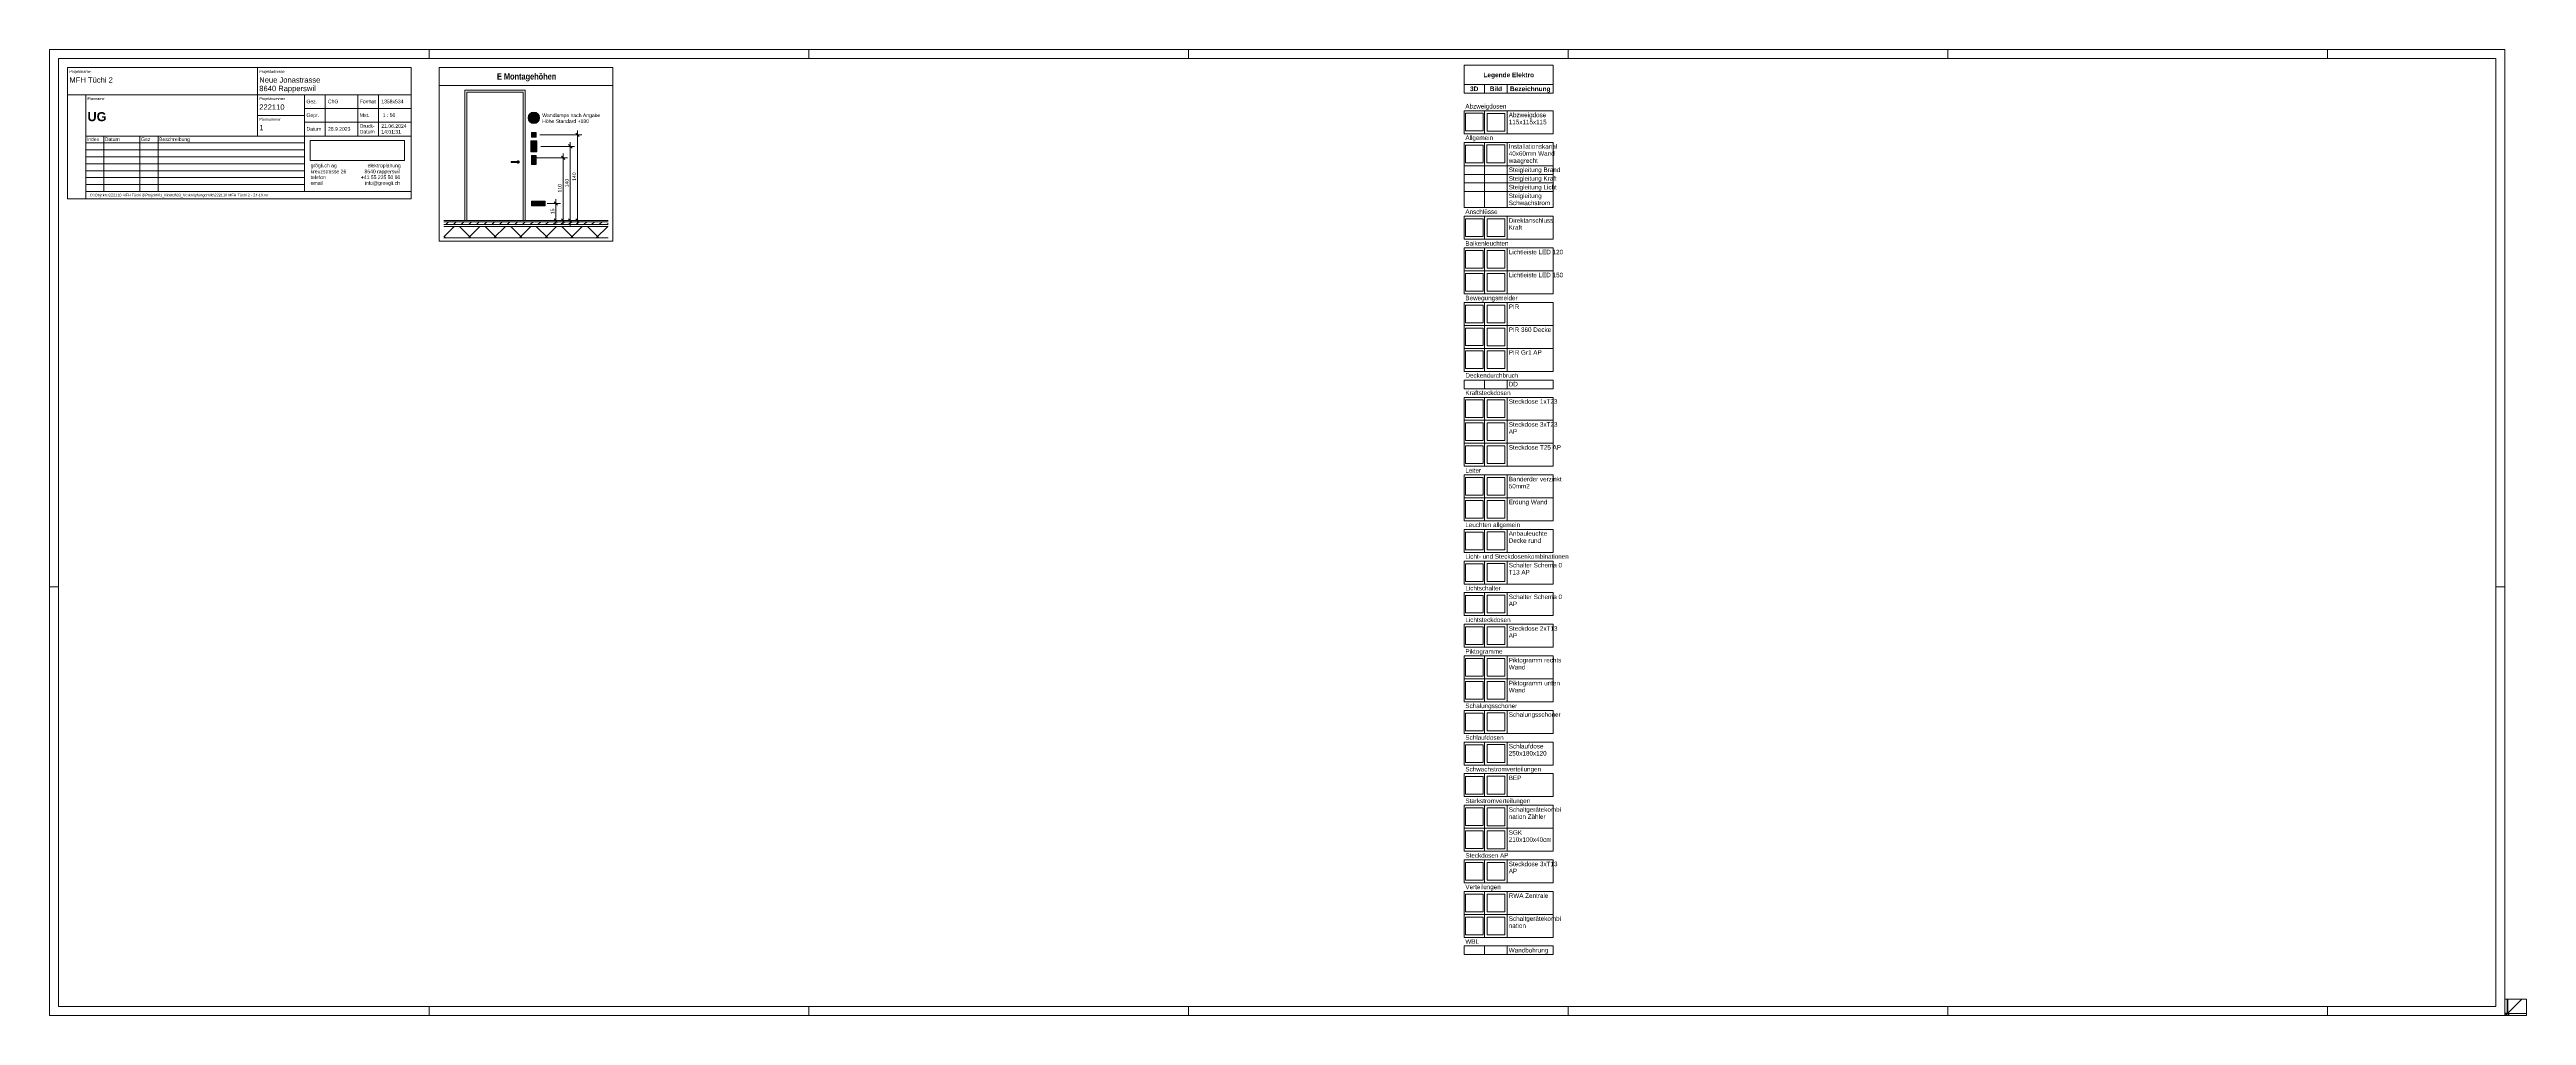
# Paper-space layout 'Layout1' of a CAD drawing. Header units: millimetres. Extents: x -1358 to 12, y 0 to 534.
# The model-space entities are those that its viewports show. They can reach past a viewport. Long polylines and large blocks are cut down to what shows.
import ezdxf

# ---------------------------------------------------------------- set-up
doc = ezdxf.new("R2010")
doc.units = ezdxf.units.MM
doc.linetypes.add('IMPORT-Strich 2_1mm _3_', pattern=[3, 2, -1])
doc.linetypes.add('Verdeckt 0_75', pattern=[1.5, 0.75, -0.75])
for name, color, linetype, lineweight in [('015 Innenwände Bauteilschraffuren Neu', 7, 'Continuous', 5), ('015 Innenwände Neu', 7, 'Continuous', 5), ('035 Decken Neu', 7, 'Continuous', 5), ('080 Raum Innen Kontur Neu', 7, 'Continuous', 5), ('Allgemeine Beschriftungen', 7, 'Continuous', 5), ('Grafik der Bauteilliste', 7, 'Continuous', 9), ('Kabel', 7, 'Continuous', 5), ('Planköpfe', 7, 'Continuous', 9), ('Text', 7, 'Continuous', 9), ('Wände', 7, 'Continuous', 5)]:
    doc.layers.add(name, color=color, linetype=linetype, lineweight=lineweight)
for name, color, linetype, lineweight, true_color in [('5773_100 Untergeschoss_dwg', 7, 'Continuous', 5, 0x767676), ('Detailelemente', 1, 'Continuous', 25, 0xff0000), ('Linien', 7, 'Verdeckt 0_75', 5, 0xc0c0c0)]:
    doc.layers.add(name, color=color, linetype=linetype, lineweight=lineweight, true_color=true_color)
doc.styles.add('Arial_10', font='arial.ttf', dxfattribs={"height": 2})
doc.styles.add('Arial_11', font='arial.ttf', dxfattribs={"height": 3})
doc.styles.add('Arial_12', font='arial.ttf', dxfattribs={"width": 0.8, "height": 2.5})
doc.styles.add('Arial_8', font='arial.ttf', dxfattribs={"width": 0.8, "height": 100})
doc.styles.add('Arial_9', font='arial.ttf', dxfattribs={"height": 1.5})
doc.styles.add('Arial_B', font='ARIALBD.TTF', dxfattribs={"width": 0.8, "height": 175})
doc.styles.add('Arial_B_1', font='ARIALBD.TTF', dxfattribs={"height": 5})
doc.styles.add('Arial_B_2', font='ARIALBD.TTF', dxfattribs={"width": 0.8, "height": 2.579365})
picture_1 = doc.add_image_def('image1.jpg', size_in_pixel=(890, 190))
picture_2 = doc.add_image_def('image2.png', size_in_pixel=(400, 400))
picture_3 = doc.add_image_def('image3.png', size_in_pixel=(400, 400))
picture_4 = doc.add_image_def('image4.png', size_in_pixel=(400, 400))
picture_5 = doc.add_image_def('image5.png', size_in_pixel=(400, 400))
picture_6 = doc.add_image_def('image6.png', size_in_pixel=(128, 128))
picture_7 = doc.add_image_def('image7.png', size_in_pixel=(400, 400))
picture_8 = doc.add_image_def('image8.png', size_in_pixel=(400, 400))
picture_9 = doc.add_image_def('image9.png', size_in_pixel=(400, 400))
picture_10 = doc.add_image_def('image10.png', size_in_pixel=(400, 400))
picture_11 = doc.add_image_def('image11.png', size_in_pixel=(400, 400))
picture_12 = doc.add_image_def('image12.png', size_in_pixel=(400, 400))
picture_13 = doc.add_image_def('image13.png', size_in_pixel=(400, 400))
picture_14 = doc.add_image_def('image14.png', size_in_pixel=(400, 400))
picture_15 = doc.add_image_def('image15.png', size_in_pixel=(400, 400))
picture_16 = doc.add_image_def('image16.png', size_in_pixel=(400, 400))
picture_17 = doc.add_image_def('image17.png', size_in_pixel=(400, 400))
picture_18 = doc.add_image_def('image18.png', size_in_pixel=(400, 400))
picture_19 = doc.add_image_def('image19.png', size_in_pixel=(400, 400))
picture_20 = doc.add_image_def('image20.png', size_in_pixel=(400, 400))
picture_21 = doc.add_image_def('image21.png', size_in_pixel=(400, 400))
picture_22 = doc.add_image_def('image22.png', size_in_pixel=(400, 400))
picture_23 = doc.add_image_def('image23.png', size_in_pixel=(400, 400))
picture_24 = doc.add_image_def('image24.png', size_in_pixel=(128, 128))
picture_25 = doc.add_image_def('image25.png', size_in_pixel=(400, 400))
picture_26 = doc.add_image_def('image26.png', size_in_pixel=(400, 400))
picture_27 = doc.add_image_def('image27.png', size_in_pixel=(400, 400))
picture_28 = doc.add_image_def('image28.png', size_in_pixel=(109, 109))
picture_29 = doc.add_image_def('image29.png', size_in_pixel=(400, 400))
picture_30 = doc.add_image_def('image30.png', size_in_pixel=(400, 400))
picture_31 = doc.add_image_def('image31.png', size_in_pixel=(400, 400))
picture_32 = doc.add_image_def('image32.png', size_in_pixel=(128, 128))
picture_33 = doc.add_image_def('image33.png', size_in_pixel=(400, 400))
picture_34 = doc.add_image_def('image34.png', size_in_pixel=(400, 400))
picture_35 = doc.add_image_def('image35.png', size_in_pixel=(400, 400))
picture_36 = doc.add_image_def('image36.png', size_in_pixel=(400, 400))
picture_37 = doc.add_image_def('image37.png', size_in_pixel=(400, 400))
picture_38 = doc.add_image_def('image38.png', size_in_pixel=(400, 400))
picture_39 = doc.add_image_def('image39.png', size_in_pixel=(400, 400))
picture_40 = doc.add_image_def('image40.png', size_in_pixel=(400, 400))
picture_41 = doc.add_image_def('image41.png', size_in_pixel=(400, 400))
picture_42 = doc.add_image_def('image42.png', size_in_pixel=(400, 400))
picture_43 = doc.add_image_def('image43.png', size_in_pixel=(128, 128))
picture_44 = doc.add_image_def('image44.png', size_in_pixel=(128, 128))
picture_45 = doc.add_image_def('image45.png', size_in_pixel=(400, 400))
picture_46 = doc.add_image_def('image46.png', size_in_pixel=(400, 400))
picture_47 = doc.add_image_def('image47.png', size_in_pixel=(400, 400))
picture_48 = doc.add_image_def('image48.png', size_in_pixel=(400, 400))
pattern_1 = [(60.551, (0, 0), (-65.3095, 36.8736), []), (150.551, (0, 0), (36.8736, 65.3095), [])]

# ---------------------------------------------------------------- blocks, each defined once
blk = doc.blocks.new('tin_Blattrahmen A4-falten_Benutzerspezifisch_Links Oben - tin_Blattrahmen A4-falten_Benutzerspezifisch_Links Oben-17604715-UG')
at = {"layer": 'Allgemeine Beschriftungen', "lineweight": 9}
for p, q in [((-1358, 534), (-1353, 534)), ((-1358, 534), (-1358, 529)), ((-1148, 534), (-1148, 529)), ((-938, 534), (-938, 529)), ((-728, 534), (-728, 529)), ((-518, 534), (-518, 529)), ((-308, 534), (-308, 529)), ((-98, 534), (-98, 529)), ((0, 534), (-5, 534)), ((-1358, 237), (-1353, 237)), ((0, 237), (-5, 237)), ((-1358, 0), (-1358, 5)), ((-1148, 0), (-1148, 5)), ((-938, 0), (-938, 5)), ((-728, 0), (-728, 5)), ((-518, 0), (-518, 5)), ((-308, 0), (-308, 5)), ((-98, 0), (-98, 5))]:
    blk.add_line(p, q, dxfattribs=at)
at = {"layer": 'Planköpfe'}
for p, q in [((-1358, 534), (0, 534)), ((-1358, 0), (-1358, 534)), ((-1353, 529), (-5, 529)), ((-1353, 5), (-1353, 529)), ((-5, 529), (-5, 5)), ((0, 534), (0, 0)), ((0, 0), (-1358, 0)), ((-5, 5), (-1353, 5))]:
    blk.add_line(p, q, dxfattribs=at)
blk = doc.blocks.new('grögli_Plankopf_A4-falten - grögli_Plankopf_A4-falten-17605012-UG')
at = {"layer": 'Planköpfe'}
for p, q in [((-10, 82.2), (-200, 82.2)), ((-200, 82.2), (-200, 9.7)), ((-95, 82.2), (-95, 44.4)), ((-10, 9.7), (-10, 82.2)), ((-200, 67.2), (-10, 67.2)), ((-190, 9.7), (-190, 67.2)), ((-68.9, 55.8), (-95, 55.8)), ((-68.9, 67.2), (-68.9, 13.7)), ((-10, 59.6), (-68.9, 59.6)), ((-57.5, 67.2), (-57.5, 44.4)), ((-39.4, 67.2), (-39.4, 44.4)), ((-28, 67.2), (-28, 44.4)), ((-190, 44.4), (-10, 44.4)), ((-10, 52), (-68.9, 52)), ((-190, 13.7), (-10, 13.7)), ((-200, 9.7), (-10, 9.7))]:
    blk.add_line(p, q, dxfattribs=at)
at = {"layer": 'Planköpfe', "attachment_point": 1}
for s, insert, char_height, width, style in [('Projektname', (-199, 80.8), 1.5, 14.19, 'Arial_9'), ('Projektadresse', (-94, 80.8), 1.5, 16.755, 'Arial_9'), ('Planname', (-189, 65.8), 1.5, 11.384, 'Arial_9'), ('Projektnummer', (-94, 65.8), 1.5, 17.316, 'Arial_9'), ('Gez.', (-67.9, 64.5), 2, 7.215, 'Arial_10'), ('Gepr.', (-67.9, 56.9), 2, 8.578, 'Arial_10'), ('Format', (-38.4, 64.5), 2, 10.903, 'Arial_10'), ('Mst.', (-38.4, 56.9), 2, 6.494, 'Arial_10'), ('Plannummer', (-94, 54.4), 1.5, 14.511, 'Arial_9'), ('Datum', (-67.9, 49.3), 2, 10.181, 'Arial_10'), ('Druck-', (-38.4, 51), 2, 10.181, 'Arial_10'), ('Datum', (-38.4, 47.8), 2, 10.181, 'Arial_10'), ('grögli.ch ag                      elektroplanung', (-65.6, 29.1), 2, 61.89, 'Arial_10'), ('telefon                         +41 55 225 50 60', (-65.6, 22.6), 2, 61.57, 'Arial_10'), ('email                              info@groegli.ch', (-65.6, 19.4), 2, 61.489, 'Arial_10'), ('kreuzstrasse 26             8640 rapperswil', (-65.6, 25.8), 2, 61.249, 'Arial_10')]:
    blk.add_mtext(s, dxfattribs=dict(at, insert=insert, char_height=char_height, width=width, style=style))
at = {"layer": 'Planköpfe'}
image = blk.add_image(picture_1, insert=(-65.8, 30.9), size_in_units=(52.2, 11.1), dxfattribs=at)
image.dxf.flags = 7
blk = doc.blocks.new('DirectShape - Modell_Elektroplaner_002-17024586-UG')
at = {"layer": 'Wände', "color": 253, "true_color": 0xa3a3a3}
for p, q in [((2000, 0), (2000, 250)), ((250, 0), (2000, 0))]:
    blk.add_line(p, q, dxfattribs=at)
blk = doc.blocks.new('DirectShape - Wand-035-17024587-UG')
blk.add_blockref('DirectShape - Modell_Elektroplaner_002-17024586-UG', (0, 0))
blk = doc.blocks.new('DirectShape - Modell_Elektroplaner_002-17037974-UG')
at = {"layer": 'Wände', "color": 253, "true_color": 0xa3a3a3}
blk.add_line((2100, 250), (1450, 250), dxfattribs=at)
blk = doc.blocks.new('DirectShape - Wand-035-17032163-UG')
blk.add_blockref('DirectShape - Modell_Elektroplaner_002-17037974-UG', (0, 0))
blk = doc.blocks.new('Modell_Elektroplaner_002_ifc-1-UG')
at = {"layer": 'Wände', "color": 251, "lineweight": 5, "true_color": 0x666666}
for name, p, rotation in [('DirectShape - Wand-035-17024587-UG', (0, 2000), 269.9997448341055), ('DirectShape - Wand-035-17032163-UG', (-1850, -250), 359.9997488105651)]:
    blk.add_blockref(name, p, dxfattribs=dict(at, rotation=rotation))
blk = doc.blocks.new('5773_100 Untergeschoss_dwg-17512464-UG')
at = {"layer": '015 Innenwände Bauteilschraffuren Neu', "true_color": 0x808080}
h = blk.add_hatch(dxfattribs=at)
h.set_pattern_fill('FP_1', color=8, style=0, pattern_type=2)
h.set_pattern_definition(pattern_1)
h.paths.add_polyline_path([(240.8, 67), (236.3, 83.2), (207.9, 99.3), (228.1, 112.9), (216, 156.3), (196.8, 167.1), (210.4, 176.3), (196.9, 224.9), (177.7, 235.7), (191.3, 244.9), (177.2, 295.7), (158, 306.6), (171.6, 315.8), (-228.3, 1753), (-469.2, 1685.9), (0, 0), (87.6, 24.4), (88.9, 27.5), (92.8, 32.7), (97.9, 36.7), (103.9, 39.3), (110.4, 40.2), (116.9, 39.4), (122.9, 37), (125.6, 34.9), (225.8, 62.8)])
h.paths.add_polyline_path([(97.6, 62), (91.1, 61), (84.7, 61.8), (78.6, 64.3), (73.4, 68.2), (69.4, 73.3), (66.8, 79.3), (65.9, 85.8), (66.7, 92.3), (69.6, 98.9), (73.1, 103.5), (78.2, 107.6), (84.2, 110.1), (90.7, 111), (97.1, 110.3), (103.2, 107.8), (108.4, 103.9), (112.4, 98.7), (115, 92.7), (115.9, 86.3), (115.1, 79.8), (112.7, 73.8), (108.8, 68.5), (102.1, 63.8)])
h = blk.add_hatch(dxfattribs=at)
h.set_pattern_fill('FP_1', color=8, style=0, pattern_type=2)
h.set_pattern_definition(pattern_1)
h.paths.add_polyline_path([(307.9, -173.8), (240.8, 67), (125.6, 34.9), (128.1, 33), (132.2, 27.9), (134.7, 21.9), (135.6, 15.4), (134.8, 9), (132.4, 2.9), (128.5, -2.3), (121.8, -7), (117.3, -8.9), (110.9, -9.8), (104.4, -9), (98.3, -6.6), (91.9, -1.1), (89.1, 2.5), (86.5, 8.5), (85.6, 15), (86.4, 21.4), (87.6, 24.4), (-385.4, -107.2), (-318.3, -348.1), (178.2, -209.9)])
h.paths.add_polyline_path([(147.5, -145.3), (141, -146.2), (134.6, -145.4), (128.5, -143), (123.3, -139), (119.3, -133.9), (116.7, -127.9), (115.8, -121.4), (116.6, -115), (119, -108.9), (122.9, -103.7), (128.1, -99.7), (134.1, -97.1), (140.6, -96.2), (147, -97), (153.1, -99.4), (158.3, -103.4), (162.3, -108.5), (164.9, -114.5), (165.8, -121), (165, -127.4), (162.6, -133.5), (158.5, -138.8), (153.5, -142.7)])
h.paths.add_polyline_path([(136.4, -77.5), (129.9, -78.4), (123.5, -77.6), (117.4, -75.1), (112.2, -71.2), (108.2, -66.1), (105.6, -60.1), (104.7, -53.6), (105.5, -47.1), (107.9, -41.1), (111.9, -35.9), (117, -31.8), (123, -29.3), (129.5, -28.4), (135.9, -29.2), (142, -31.6), (147.2, -35.5), (151.2, -40.7), (153.8, -46.7), (154.7, -53.1), (153.9, -59.6), (151.5, -65.7), (147.5, -70.9), (140.8, -75.6)])
at = {"layer": '015 Innenwände Neu', "lineweight": 35, "flags": 128}
blk.add_lwpolyline([(236.3, 83.2), (240.8, 67), (307.9, -173.8), (-318.3, -348.1), (-385.4, -107.2), (0, 0), (-469.2, 1685.9), (-2010.6, 1257), (-1541.4, -429), (-1522.2, -423.6), (-1455.1, -664.4)], dxfattribs=at)
at = {"layer": '035 Decken Neu', "linetype": 'IMPORT-Strich 2_1mm _3_', "flags": 128}
blk.add_lwpolyline([(0, 0), (-1541.4, -429), (-2010.6, 1257), (-469.2, 1685.9)], close=True, dxfattribs=at)
at = {"layer": '080 Raum Innen Kontur Neu', "color": 9, "true_color": 0xc0c0c0, "flags": 128}
blk.add_lwpolyline([(0, 0), (-469.2, 1685.9), (-2010.6, 1257), (-1541.4, -429)], close=True, dxfattribs=at)

msp = doc.modelspace()

# ---------------------------------------------------------------- hatches: boundary and pattern name
at = {"layer": 'Detailelemente', "lineweight": 5, "true_color": 0x007fff}
for points in [[(23112.5, 3831.4), (23153.4, 3836.8), (23191.5, 3852.5), (23224.2, 3877.6), (23249.3, 3910.4), (23265.1, 3948.5), (23270.5, 3989.3), (23265.1, 4030.2), (23249.3, 4068.3), (23224.2, 4101), (23191.5, 4126.1), (23153.4, 4141.9), (23112.5, 4147.3), (23071.6, 4141.9), (23033.5, 4126.1), (23000.8, 4101), (22975.7, 4068.3), (22959.9, 4030.2), (22954.6, 3989.3), (22959.9, 3948.5), (22975.7, 3910.4), (23000.8, 3877.6), (23033.5, 3852.5), (23071.6, 3836.8)], [(23057.2, 2694.2), (23169.9, 2694.5), (23173.4, 2696.5), (23175.4, 2700), (23175.7, 2702.1), (23175.7, 2812.5), (23174.6, 2816.5), (23171.8, 2819.4), (23169.9, 2820.7), (23173.4, 2822.7), (23174.6, 2824.4), (23175.7, 2828.3), (23175.4, 2940.9), (23173.4, 2944.5), (23169.9, 2946.5), (23167.8, 2946.8), (23055.2, 2946.5), (23051.6, 2944.5), (23049.6, 2940.9), (23049.3, 2938.9), (23049.3, 2828.3), (23050.4, 2824.4), (23053.3, 2821.5), (23055.2, 2820.1), (23051.6, 2818.1), (23050.4, 2816.5), (23049.3, 2812.5), (23049.6, 2700), (23051.6, 2696.5), (23055.2, 2694.5)], [(23057.2, 1556.7), (23169.9, 1557), (23173.4, 1559), (23174.6, 1560.6), (23175.7, 1564.6), (23175.2, 1677.2), (23174.6, 1679.1), (23171.8, 1682), (23167.8, 1683.1), (23055.2, 1682.8), (23051.6, 1680.8), (23049.6, 1677.2), (23049.3, 1675.2), (23049.6, 1562.5), (23051.6, 1559), (23053.3, 1557.8)]]:
    msp.add_hatch(color=150, dxfattribs=at).paths.add_polyline_path(points)
at = {"layer": 'Detailelemente', "lineweight": 5}
msp.add_hatch(color=256, dxfattribs=at).paths.add_polyline_path([(23167.8, 3452.3), (23171.8, 3453.3), (23174.6, 3456.2), (23175.7, 3460.2), (23175.7, 3570.7), (23174.6, 3574.7), (23171.8, 3577.6), (23167.8, 3578.6), (23055.2, 3578.4), (23051.6, 3576.3), (23049.6, 3572.8), (23049.3, 3570.7), (23049.6, 3458.1), (23051.6, 3454.6), (23055.2, 3452.5), (23057.2, 3452.3), (23112.5, 3452.3)])
at = {"layer": 'Detailelemente', "lineweight": 5, "true_color": 0xa55500}
msp.add_hatch(color=34, dxfattribs=at).paths.add_polyline_path([(23191.5, 3049.5), (23191.5, 3349.5), (23033.5, 3349.5), (23033.5, 3049.5), (23191.5, 3049.5)])
at = {"layer": 'Detailelemente', "lineweight": 5, "true_color": 0x00a500}
msp.add_hatch(color=94, dxfattribs=at).paths.add_polyline_path([(23194.8, 1556.7), (23296.2, 1557), (23299.8, 1559), (23301, 1560.6), (23302.1, 1564.6), (23301.7, 1676.7), (23301, 1679.1), (23298.1, 1682), (23294.2, 1683.1), (23181.6, 1682.8), (23178, 1680.8), (23176, 1677.2), (23175.7, 1675.2), (23176, 1562.4), (23179.1, 1558.2), (23179.7, 1557.8), (23183.6, 1556.7)])
at = {"layer": 'Detailelemente', "lineweight": 5, "true_color": 0x7700ff}
msp.add_hatch(color=190, dxfattribs=at).paths.add_polyline_path([(23310, 1556.7), (23421.6, 1557), (23424.5, 1557.8), (23427.4, 1560.6), (23428.5, 1564.6), (23428.5, 1675.2), (23427.4, 1679.1), (23424.5, 1682), (23420.6, 1683.1), (23307.9, 1682.8), (23304.4, 1680.8), (23302.3, 1677.2), (23302.1, 1675.2), (23302.4, 1562.4), (23305.5, 1558.2), (23306, 1557.8), (23309, 1557)])
at = {"layer": 'Detailelemente', "lineweight": 5}
h = msp.add_hatch(dxfattribs=at)
h.set_pattern_fill('FP_24', style=0, pattern_type=2)
h.set_pattern_definition([(45, (19218, 0), (-106.066, 106.066), [])])
h.paths.add_polyline_path([(24095, 1035.4), (25164.5, 1035.4), (25164.5, 1114.4), (20624.8, 1114.4), (20624.8, 1035.4), (23494.9, 1035.4)])
at = {"layer": 'Detailelemente', "lineweight": 5, "true_color": 0x808080}
h = msp.add_hatch(dxfattribs=at)
h.set_pattern_fill('FP_25', color=8, style=0, pattern_type=2)
h.set_pattern_definition([(45, (19218, 0), (-353.553, 353.553), []), (135, (19218, 0), (-353.553, -353.553), [])])
h.paths.add_polyline_path([(24095, 672.1), (25174.5, 672.1), (25174.5, 988), (20624.8, 988), (20624.8, 672.1), (23494.9, 672.1)])

# ---------------------------------------------------------------- linework, layer by layer
at = {"layer": 'Kabel', "color": 150, "lineweight": 25, "true_color": 0x007fff}
msp.add_rational_spline([(-1646.8, -591.6), (4041.4, -3379.2), (3324, 2914.6)], [1, 0.480135987838, 1], degree=2, dxfattribs=at)
at = {"layer": 'Kabel', "color": 94, "lineweight": 25, "true_color": 0x00a500}
msp.add_open_spline([(9360.8, 2195.2), (6571.5, 1961.9), (6517.5, -768.5), (2035, -1082), (-1549.1, -880.9), (-3350, -498.1), (-4009.5, -511.7), (-4570.5, -392.5)], degree=3, knots=[0, 0, 0, 0, 10.961799, 22.788326, 33.6417, 40.302376, 43.664446, 43.664446, 43.664446, 43.664446], dxfattribs=at)
at = {"layer": 'Kabel', "color": 1, "lineweight": 25, "true_color": 0xff0000}
msp.add_open_spline([(-2428.6, -15), (-1150, -250), (100, 58.5)], degree=2, dxfattribs=at)
at = {"layer": 'Linien', "color": 7, "linetype": 'Continuous'}
for p, q in [((20494.8, 5380.1), (25294.8, 5380.1)), ((20494.8, 580.1), (20494.8, 5380.1)), ((25294.8, 5380.1), (25294.8, 580.1)), ((25294.8, 4880.1), (20494.8, 4880.1)), ((21202.9, 4754.6), (22875.6, 4754.6)), ((21202.9, 1146), (21202.9, 4754.6)), ((22875.6, 4754.6), (22875.6, 1146)), ((22821.1, 4700.2), (21257.3, 4700.2)), ((21257.3, 4700.2), (21257.3, 1146)), ((22821.1, 1146), (22821.1, 4700.2)), ((24322.1, 1035.4), (24322.1, 3635.5)), ((23049.3, 3570.7), (23049.3, 3460.2)), ((23049.3, 3460.2), (23049.3, 3570.7)), ((23167.8, 3578.6), (23057.2, 3578.6)), ((23057.2, 3578.6), (23167.8, 3578.6)), ((23065.1, 3562.8), (23159.9, 3562.8)), ((23065.1, 3468.1), (23065.1, 3562.8)), ((23159.9, 3562.8), (23159.9, 3468.1)), ((23175.7, 3460.2), (23175.7, 3570.7)), ((23175.7, 3570.7), (23175.7, 3460.2)), ((24274.7, 3562.8), (24369.5, 3468.1)), ((23066.7, 3561.3), (23158.3, 3561.3)), ((23066.7, 3469.6), (23066.7, 3561.3)), ((23158.3, 3561.3), (23158.3, 3469.6)), ((23282.1, 3515.5), (24442.1, 3515.5)), ((23159.9, 3468.1), (23065.1, 3468.1)), ((23158.3, 3469.6), (23066.7, 3469.6)), ((23057.2, 3452.3), (23167.8, 3452.3)), ((23167.8, 3452.3), (23057.2, 3452.3)), ((23033.5, 3349.5), (23033.5, 3049.5)), ((23191.5, 3349.5), (23033.5, 3349.5)), ((23191.5, 3349.5), (23033.5, 3349.5)), ((23033.5, 3349.5), (23033.5, 3049.5)), ((23191.5, 3049.5), (23191.5, 3349.5)), ((23191.5, 3049.5), (23191.5, 3349.5)), ((24122.1, 996), (24122.1, 3319.5)), ((23069.2, 3296.8), (23155.8, 3296.8)), ((23062.5, 3271.8), (23162.5, 3271.8)), ((23069.2, 3246.8), (23155.8, 3246.8)), ((24074.7, 3246.9), (24169.5, 3152.1)), ((23302.1, 3199.5), (24242.1, 3199.5)), ((23052.8, 3127.8), (23102.8, 3127.8)), ((23052.8, 3097.8), (23052.8, 3127.8)), ((23102.8, 3127.8), (23102.8, 3097.8)), ((23172.3, 3127.8), (23122.3, 3127.8)), ((23122.3, 3127.8), (23122.3, 3097.8)), ((23172.3, 3097.8), (23172.3, 3127.8)), ((23102.8, 3097.8), (23052.8, 3097.8)), ((23122.3, 3097.8), (23172.3, 3097.8)), ((23033.5, 3049.5), (23191.5, 3049.5)), ((23033.5, 3049.5), (23191.5, 3049.5)), ((23922.1, 1026), (23922.1, 3003.6)), ((23167.8, 2946.8), (23057.2, 2946.8)), ((23057.2, 2946.8), (23167.8, 2946.8)), ((23049.3, 2938.9), (23049.3, 2828.3)), ((23049.3, 2828.3), (23049.3, 2938.9)), ((23065.1, 2931), (23159.9, 2931)), ((23065.1, 2836.2), (23065.1, 2931)), ((23066.7, 2929.4), (23158.3, 2929.4)), ((23066.7, 2837.8), (23066.7, 2929.4)), ((23158.3, 2929.4), (23158.3, 2837.8)), ((23159.9, 2931), (23159.9, 2836.2)), ((23175.7, 2828.3), (23175.7, 2938.9)), ((23175.7, 2938.9), (23175.7, 2828.3)), ((23874.7, 2931), (23969.5, 2836.2)), ((23081.6, 2915.2), (23144.1, 2915.2)), ((23081.6, 2852), (23081.6, 2915.2)), ((23144.1, 2915.2), (23144.1, 2852)), ((23162.1, 2883.6), (24042.1, 2883.6)), ((23144.1, 2852), (23081.6, 2852)), ((23159.9, 2836.2), (23065.1, 2836.2)), ((23158.3, 2837.8), (23066.7, 2837.8)), ((23167.8, 2820.4), (23057.2, 2820.4)), ((23057.2, 2820.4), (23167.8, 2820.4)), ((23049.3, 2812.5), (23049.3, 2702.1)), ((23049.3, 2702.1), (23049.3, 2812.5)), ((23065.1, 2804.8), (23159.9, 2804.8)), ((23065.1, 2710), (23065.1, 2804.8)), ((23066.7, 2803.2), (23158.3, 2803.2)), ((23066.7, 2711.6), (23066.7, 2803.2)), ((23158.3, 2803.2), (23158.3, 2711.6)), ((23159.9, 2804.8), (23159.9, 2710)), ((23175.7, 2702.1), (23175.7, 2812.5)), ((23175.7, 2812.5), (23175.7, 2702.1)), ((22489.4, 2783.5), (22489.4, 2751.9)), ((22679, 2783.5), (22489.4, 2783.5)), ((23088.8, 2757.2), (23100.7, 2769.1)), ((23100.7, 2769.1), (23124.4, 2769.1)), ((23124.4, 2769.1), (23136.2, 2757.2)), ((22489.4, 2751.9), (22679, 2751.9)), ((23100.7, 2745.4), (23088.8, 2757.2)), ((23124.4, 2745.4), (23100.7, 2745.4)), ((23136.2, 2757.2), (23124.4, 2745.4)), ((23159.9, 2710), (23065.1, 2710)), ((23158.3, 2711.6), (23066.7, 2711.6)), ((23057.2, 2694.2), (23167.8, 2694.2)), ((23167.8, 2694.2), (23057.2, 2694.2)), ((23722.1, 1739.9), (23722.1, 1026)), ((23167.8, 1683.1), (23057.2, 1683.1)), ((23057.2, 1683.1), (23167.8, 1683.1)), ((23294.2, 1683.1), (23183.6, 1683.1)), ((23183.6, 1683.1), (23294.2, 1683.1)), ((23420.6, 1683.1), (23310, 1683.1)), ((23310, 1683.1), (23420.6, 1683.1)), ((23049.3, 1675.2), (23049.3, 1564.6)), ((23049.3, 1564.6), (23049.3, 1675.2)), ((23065.1, 1667.3), (23159.9, 1667.3)), ((23065.1, 1572.5), (23065.1, 1667.3)), ((23066.7, 1665.7), (23158.3, 1665.7)), ((23066.7, 1574.1), (23066.7, 1665.7)), ((23158.3, 1665.7), (23158.3, 1574.1)), ((23159.9, 1667.3), (23159.9, 1572.5)), ((23175.7, 1675.2), (23175.7, 1564.6)), ((23175.7, 1675.2), (23175.7, 1564.6)), ((23175.7, 1564.6), (23175.7, 1675.2)), ((23191.5, 1667.3), (23286.3, 1667.3)), ((23191.5, 1572.5), (23191.5, 1667.3)), ((23193.1, 1665.7), (23284.7, 1665.7)), ((23193.1, 1574.1), (23193.1, 1665.7)), ((23284.7, 1665.7), (23284.7, 1574.1)), ((23286.3, 1667.3), (23286.3, 1572.5)), ((23302.1, 1675.2), (23302.1, 1564.6)), ((23302.1, 1675.2), (23302.1, 1564.6)), ((23302.1, 1564.6), (23302.1, 1675.2)), ((23317.9, 1667.3), (23412.7, 1667.3)), ((23317.9, 1572.5), (23317.9, 1667.3)), ((23319.5, 1665.7), (23411.1, 1665.7)), ((23319.5, 1574.1), (23319.5, 1665.7)), ((23411.1, 1665.7), (23411.1, 1574.1)), ((23412.7, 1667.3), (23412.7, 1572.5)), ((23428.5, 1564.6), (23428.5, 1675.2)), ((23428.5, 1675.2), (23428.5, 1564.6)), ((23674.7, 1667.3), (23769.5, 1572.5)), ((23080.2, 1628.6), (23084.5, 1644.7)), ((23084.5, 1644.7), (23105, 1656.6)), ((23105, 1656.6), (23121.2, 1652.2)), ((23121.2, 1652.2), (23116.9, 1636.1)), ((23096.3, 1624.2), (23080.2, 1628.6)), ((23116.9, 1636.1), (23096.3, 1624.2)), ((23124.4, 1631.7), (23136.2, 1643.6)), ((23124.4, 1608), (23124.4, 1631.7)), ((23136.2, 1643.6), (23148.1, 1631.7)), ((23148.1, 1631.7), (23148.1, 1608)), ((23227, 1612), (23227, 1627.8)), ((23227, 1627.8), (23234.9, 1627.8)), ((23234.9, 1627.8), (23234.9, 1633.3)), ((23234.9, 1633.3), (23242.8, 1633.3)), ((23242.8, 1633.3), (23242.8, 1627.8)), ((23242.8, 1627.8), (23250.7, 1627.8)), ((23250.7, 1627.8), (23250.7, 1612)), ((23080.2, 1611.2), (23096.3, 1615.5)), ((23084.5, 1595), (23080.2, 1611.2)), ((23096.3, 1615.5), (23116.9, 1603.7)), ((23136.2, 1596.2), (23124.4, 1608)), ((23148.1, 1608), (23136.2, 1596.2)), ((23250.7, 1612), (23227, 1612)), ((23478.5, 1619.9), (23848.5, 1619.9)), ((23105, 1583.2), (23084.5, 1595)), ((23116.9, 1603.7), (23121.2, 1587.5)), ((23159.9, 1572.5), (23065.1, 1572.5)), ((23158.3, 1574.1), (23066.7, 1574.1)), ((23121.2, 1587.5), (23105, 1583.2)), ((23286.3, 1572.5), (23191.5, 1572.5)), ((23284.7, 1574.1), (23193.1, 1574.1)), ((23412.7, 1572.5), (23317.9, 1572.5)), ((23411.1, 1574.1), (23319.5, 1574.1)), ((23057.2, 1556.7), (23167.8, 1556.7)), ((23167.8, 1556.7), (23057.2, 1556.7)), ((23183.6, 1556.7), (23294.2, 1556.7)), ((23294.2, 1556.7), (23183.6, 1556.7)), ((23310, 1556.7), (23420.6, 1556.7)), ((23420.6, 1556.7), (23310, 1556.7)), ((23674.7, 1193.4), (23769.5, 1098.6)), ((23874.7, 1193.4), (23969.5, 1098.6)), ((24074.7, 1193.4), (24169.5, 1098.6)), ((24274.7, 1193.4), (24369.5, 1098.6)), ((20624.8, 1146), (25164.5, 1146)), ((21257.3, 1146), (21202.9, 1146)), ((22875.6, 1146), (22821.1, 1146)), ((25164.5, 1114.4), (20624.8, 1114.4)), ((20624.8, 1114.4), (25164.5, 1114.4)), ((20624.8, 1035.4), (25164.5, 1035.4)), ((25164.5, 1035.4), (20624.8, 1035.4)), ((20624.8, 988), (25164.5, 988)), ((25164.5, 672.1), (20624.8, 672.1)), ((20494.8, 580.1), (25294.8, 580.1))]:
    msp.add_line(p, q, dxfattribs=at)
for centre, radius in [((23112.5, 3989.3), 158), ((23112.5, 3989.3), 102.7), ((23128.3, 3500.2), 23.7), ((23112.5, 3271.8), 50), ((23346.3, 1619.9), 11.1), ((23384.2, 1619.9), 11.1)]:
    msp.add_circle(centre, radius, dxfattribs=at)
for centre, radius, start, end in [((23112.5, 3989.3), 158, 0, 180), ((23112.5, 3989.3), 158, 180, 360), ((23057.2, 3570.7), 7.9, 90, 180), ((23057.2, 3570.7), 7.9, 90, 180), ((23167.8, 3570.7), 7.9, 0, 90), ((23167.8, 3570.7), 7.9, 0, 90), ((23057.2, 3460.2), 7.9, 180, 270), ((23057.2, 3460.2), 7.9, 180, 270), ((23167.8, 3460.2), 7.9, 270, 0), ((23167.8, 3460.2), 7.9, 270, 0), ((23057.2, 2938.9), 7.9, 90, 180), ((23057.2, 2938.9), 7.9, 90, 180), ((23167.8, 2938.9), 7.9, 0, 90), ((23167.8, 2938.9), 7.9, 0, 90), ((23057.2, 2828.3), 7.9, 180, 270), ((23057.2, 2828.3), 7.9, 180, 270), ((23057.2, 2812.5), 7.9, 90, 180), ((23057.2, 2812.5), 7.9, 90, 180), ((23167.8, 2828.3), 7.9, 270, 0), ((23167.8, 2828.3), 7.9, 270, 0), ((23167.8, 2812.5), 7.9, 0, 90), ((23167.8, 2812.5), 7.9, 360, 90), ((22679, 2767.7), 31.6, 210, 150), ((22679, 2767.7), 15.8, 270, 90), ((23057.2, 2702.1), 7.9, 180, 270), ((23057.2, 2702.1), 7.9, 180, 270), ((23167.8, 2702.1), 7.9, 270, 0), ((23167.8, 2702.1), 7.9, 270, 0), ((23057.2, 1675.2), 7.9, 90, 180), ((23057.2, 1675.2), 7.9, 90, 180), ((23167.8, 1675.2), 7.9, 360, 90), ((23167.8, 1675.2), 7.9, 0, 90), ((23183.6, 1675.2), 7.9, 90, 180), ((23183.6, 1675.2), 7.9, 90, 180), ((23294.2, 1675.2), 7.9, 360, 90), ((23294.2, 1675.2), 7.9, 0, 90), ((23310, 1675.2), 7.9, 90, 180), ((23310, 1675.2), 7.9, 90, 180), ((23420.6, 1675.2), 7.9, 360, 90), ((23420.6, 1675.2), 7.9, 0, 90), ((23057.2, 1564.6), 7.9, 180, 270), ((23057.2, 1564.6), 7.9, 180, 270), ((23167.8, 1564.6), 7.9, 270, 0), ((23167.8, 1564.6), 7.9, 270, 0), ((23183.6, 1564.6), 7.9, 180, 270), ((23183.6, 1564.6), 7.9, 180, 270), ((23294.2, 1564.6), 7.9, 270, 0), ((23294.2, 1564.6), 7.9, 270, 0), ((23310, 1564.6), 7.9, 180, 270), ((23310, 1564.6), 7.9, 180, 270), ((23420.6, 1564.6), 7.9, 270, 0), ((23420.6, 1564.6), 7.9, 270, 0)]:
    msp.add_arc(centre, radius, start, end, dxfattribs=at)

# ---------------------------------------------------------------- block references
at = {"lineweight": 5}
msp.add_blockref('Modell_Elektroplaner_002_ifc-1-UG', (0, 0), dxfattribs=at)
at = {"layer": '5773_100 Untergeschoss_dwg', "color": 254, "true_color": 0xcccccc, "rotation": 344.449}
msp.add_blockref('5773_100 Untergeschoss_dwg-17512464-UG', (0, 0), dxfattribs=at)

# ---------------------------------------------------------------- texts
at = {"layer": 'Text', "attachment_point": 1}
for s, insert, char_height, width, style in [('E Montagehöhen', (22094.4, 5221.6), 175, 1946.497, 'Arial_B'), ('Wandlampe nach Angabe', (23345.9, 4107.9), 100, 1600.168, 'Arial_8'), ('Höhe Standard +180 ', (23345.9, 3945.9), 100, 1317.974, 'Arial_8')]:
    msp.add_mtext(s, dxfattribs=dict(at, insert=insert, char_height=char_height, width=width, style=style))
at = {"layer": 'Text', "char_height": 100, "attachment_point": 1, "rotation": 90, "style": 'Arial_8'}
for s, insert, width in [('140', (24177.7, 2246.1), 230.886), ('140', (23977.7, 2068.4), 230.886), ('110', (23777.7, 1925.5), 230.886), ('15', (23577.6, 1325.4), 153.924)]:
    msp.add_mtext(s, dxfattribs=dict(at, insert=insert, width=width))

psp = doc.layouts.get("Layout1")

# ---------------------------------------------------------------- linework, layer by layer
at = {"layer": 'Linien', "color": 7, "linetype": 'Continuous', "lineweight": 9}
for p, q in [((-575.6, 525.3), (-575.6, 514.7)), ((-526.3, 525.3), (-575.6, 525.3)), ((-526.3, 514.7), (-526.3, 525.3)), ((-575.6, 514.7), (-575.6, 509.8)), ((-575.6, 514.7), (-526.3, 514.7)), ((-564.3, 509.8), (-575.6, 509.8)), ((-564.3, 514.7), (-564.3, 509.8)), ((-551.7, 509.8), (-564.3, 509.8)), ((-551.7, 514.7), (-551.7, 509.8)), ((-526.3, 509.8), (-551.7, 509.8)), ((-526.3, 514.7), (-526.3, 509.8)), ((-564.3, 500.2), (-575.6, 500.2)), ((-575.6, 500.2), (-575.6, 487.5)), ((-551.7, 500.2), (-564.3, 500.2)), ((-564.3, 500.2), (-564.3, 487.5)), ((-526.3, 500.2), (-551.7, 500.2)), ((-551.7, 500.2), (-551.7, 487.5)), ((-526.3, 500.2), (-526.3, 487.5)), ((-1216.9, 486.2), (-1338, 486.2)), ((-1338, 486.2), (-1338, 455.5)), ((-1216.9, 482.4), (-1338, 482.4)), ((-1328, 486.2), (-1328, 482.4)), ((-1328, 482.4), (-1328, 455.5)), ((-1308, 486.2), (-1308, 482.4)), ((-1308, 482.4), (-1308, 455.5)), ((-1298, 486.2), (-1298, 482.4)), ((-1298, 482.4), (-1298, 455.5)), ((-1216.9, 486.2), (-1216.9, 455.5)), ((-564.3, 487.5), (-575.6, 487.5)), ((-564.3, 482.7), (-575.6, 482.7)), ((-575.6, 482.7), (-575.6, 469.8)), ((-551.7, 487.5), (-564.3, 487.5)), ((-551.7, 482.7), (-564.3, 482.7)), ((-564.3, 482.7), (-564.3, 469.8)), ((-526.3, 487.5), (-551.7, 487.5)), ((-526.3, 482.7), (-551.7, 482.7)), ((-551.7, 482.7), (-551.7, 469.8)), ((-526.3, 482.7), (-526.3, 469.8)), ((-1216.9, 478.5), (-1338, 478.5)), ((-1216.9, 474.7), (-1338, 474.7)), ((-1216.9, 470.9), (-1338, 470.9)), ((-1216.9, 467), (-1338, 467)), ((-564.3, 469.8), (-575.6, 469.8)), ((-575.6, 469.8), (-575.6, 465)), ((-551.7, 469.8), (-564.3, 469.8)), ((-564.3, 469.8), (-564.3, 465)), ((-526.3, 469.8), (-551.7, 469.8)), ((-551.7, 469.8), (-551.7, 465)), ((-526.3, 469.8), (-526.3, 465)), ((-1216.9, 463.2), (-1338, 463.2)), ((-1216.9, 459.4), (-1338, 459.4)), ((-1216.9, 455.5), (-1338, 455.5)), ((-564.3, 465), (-575.6, 465)), ((-575.6, 465), (-575.6, 460.3)), ((-564.3, 460.3), (-575.6, 460.3)), ((-575.6, 460.3), (-575.6, 455.5)), ((-564.3, 455.5), (-575.6, 455.5)), ((-575.6, 455.5), (-575.6, 446.6)), ((-551.7, 465), (-564.3, 465)), ((-564.3, 465), (-564.3, 460.3)), ((-551.7, 460.3), (-564.3, 460.3)), ((-564.3, 460.3), (-564.3, 455.5)), ((-551.7, 455.5), (-564.3, 455.5)), ((-564.3, 455.5), (-564.3, 446.6)), ((-526.3, 465), (-551.7, 465)), ((-551.7, 465), (-551.7, 460.3)), ((-526.3, 460.3), (-551.7, 460.3)), ((-551.7, 460.3), (-551.7, 455.5)), ((-526.3, 455.5), (-551.7, 455.5)), ((-551.7, 455.5), (-551.7, 446.6)), ((-526.3, 465), (-526.3, 460.3)), ((-526.3, 460.3), (-526.3, 455.5)), ((-526.3, 455.5), (-526.3, 446.6)), ((-564.3, 446.6), (-575.6, 446.6)), ((-564.3, 441.8), (-575.6, 441.8)), ((-575.6, 441.8), (-575.6, 429.1)), ((-551.7, 446.6), (-564.3, 446.6)), ((-551.7, 441.8), (-564.3, 441.8)), ((-564.3, 441.8), (-564.3, 429.1)), ((-526.3, 446.6), (-551.7, 446.6)), ((-526.3, 441.8), (-551.7, 441.8)), ((-551.7, 441.8), (-551.7, 429.1)), ((-526.3, 441.8), (-526.3, 429.1)), ((-564.3, 429.1), (-575.6, 429.1)), ((-551.7, 429.1), (-564.3, 429.1)), ((-526.3, 429.1), (-551.7, 429.1)), ((-564.3, 424.4), (-575.6, 424.4)), ((-575.6, 424.4), (-575.6, 411.7)), ((-564.3, 411.7), (-575.6, 411.7)), ((-575.6, 411.7), (-575.6, 399)), ((-551.7, 424.4), (-564.3, 424.4)), ((-564.3, 424.4), (-564.3, 411.7)), ((-551.7, 411.7), (-564.3, 411.7)), ((-564.3, 411.7), (-564.3, 399)), ((-526.3, 424.4), (-551.7, 424.4)), ((-551.7, 424.4), (-551.7, 411.7)), ((-526.3, 411.7), (-551.7, 411.7)), ((-551.7, 411.7), (-551.7, 399)), ((-526.3, 424.4), (-526.3, 411.7)), ((-526.3, 411.7), (-526.3, 399)), ((-564.3, 399), (-575.6, 399)), ((-551.7, 399), (-564.3, 399)), ((-526.3, 399), (-551.7, 399)), ((-564.3, 394.2), (-575.6, 394.2)), ((-575.6, 394.2), (-575.6, 381.5)), ((-551.7, 394.2), (-564.3, 394.2)), ((-564.3, 394.2), (-564.3, 381.5)), ((-526.3, 394.2), (-551.7, 394.2)), ((-551.7, 394.2), (-551.7, 381.5)), ((-526.3, 394.2), (-526.3, 381.5)), ((-564.3, 381.5), (-575.6, 381.5)), ((-575.6, 381.5), (-575.6, 368.8)), ((-551.7, 381.5), (-564.3, 381.5)), ((-564.3, 381.5), (-564.3, 368.8)), ((-526.3, 381.5), (-551.7, 381.5)), ((-551.7, 381.5), (-551.7, 368.8)), ((-526.3, 381.5), (-526.3, 368.8)), ((-564.3, 368.8), (-575.6, 368.8)), ((-575.6, 368.8), (-575.6, 356.1)), ((-551.7, 368.8), (-564.3, 368.8)), ((-564.3, 368.8), (-564.3, 356.1)), ((-526.3, 368.8), (-551.7, 368.8)), ((-551.7, 368.8), (-551.7, 356.1)), ((-526.3, 368.8), (-526.3, 356.1)), ((-564.3, 356.1), (-575.6, 356.1)), ((-564.3, 351.3), (-575.6, 351.3)), ((-575.6, 351.3), (-575.6, 346.5)), ((-564.3, 346.5), (-575.6, 346.5)), ((-551.7, 356.1), (-564.3, 356.1)), ((-551.7, 351.3), (-564.3, 351.3)), ((-564.3, 351.3), (-564.3, 346.5)), ((-551.7, 346.5), (-564.3, 346.5)), ((-526.3, 356.1), (-551.7, 356.1)), ((-526.3, 351.3), (-551.7, 351.3)), ((-551.7, 351.3), (-551.7, 346.5)), ((-526.3, 346.5), (-551.7, 346.5)), ((-526.3, 351.3), (-526.3, 346.5)), ((-564.3, 341.7), (-575.6, 341.7)), ((-575.6, 341.7), (-575.6, 329.1)), ((-564.3, 329.1), (-575.6, 329.1)), ((-575.6, 329.1), (-575.6, 316.4)), ((-551.7, 341.7), (-564.3, 341.7)), ((-564.3, 341.7), (-564.3, 329.1)), ((-551.7, 329.1), (-564.3, 329.1)), ((-564.3, 329.1), (-564.3, 316.4)), ((-526.3, 341.7), (-551.7, 341.7)), ((-551.7, 341.7), (-551.7, 329.1)), ((-526.3, 329.1), (-551.7, 329.1)), ((-551.7, 329.1), (-551.7, 316.4)), ((-526.3, 341.7), (-526.3, 329.1)), ((-526.3, 329.1), (-526.3, 316.4)), ((-564.3, 316.4), (-575.6, 316.4)), ((-575.6, 316.4), (-575.6, 303.7)), ((-551.7, 316.4), (-564.3, 316.4)), ((-564.3, 316.4), (-564.3, 303.7)), ((-526.3, 316.4), (-551.7, 316.4)), ((-551.7, 316.4), (-551.7, 303.7)), ((-526.3, 316.4), (-526.3, 303.7)), ((-564.3, 303.7), (-575.6, 303.7)), ((-551.7, 303.7), (-564.3, 303.7)), ((-526.3, 303.7), (-551.7, 303.7)), ((-564.3, 298.9), (-575.6, 298.9)), ((-575.6, 298.9), (-575.6, 286.2)), ((-551.7, 298.9), (-564.3, 298.9)), ((-564.3, 298.9), (-564.3, 286.2)), ((-526.3, 298.9), (-551.7, 298.9)), ((-551.7, 298.9), (-551.7, 286.2)), ((-526.3, 298.9), (-526.3, 286.2)), ((-564.3, 286.2), (-575.6, 286.2)), ((-575.6, 286.2), (-575.6, 273.5)), ((-551.7, 286.2), (-564.3, 286.2)), ((-564.3, 286.2), (-564.3, 273.5)), ((-526.3, 286.2), (-551.7, 286.2)), ((-551.7, 286.2), (-551.7, 273.5)), ((-526.3, 286.2), (-526.3, 273.5)), ((-564.3, 273.5), (-575.6, 273.5)), ((-564.3, 268.7), (-575.6, 268.7)), ((-575.6, 268.7), (-575.6, 256)), ((-551.7, 273.5), (-564.3, 273.5)), ((-551.7, 268.7), (-564.3, 268.7)), ((-564.3, 268.7), (-564.3, 256)), ((-526.3, 273.5), (-551.7, 273.5)), ((-526.3, 268.7), (-551.7, 268.7)), ((-551.7, 268.7), (-551.7, 256)), ((-526.3, 268.7), (-526.3, 256)), ((-564.3, 256), (-575.6, 256)), ((-564.3, 251.2), (-575.6, 251.2)), ((-575.6, 251.2), (-575.6, 238.5)), ((-551.7, 256), (-564.3, 256)), ((-551.7, 251.2), (-564.3, 251.2)), ((-564.3, 251.2), (-564.3, 238.5)), ((-526.3, 256), (-551.7, 256)), ((-526.3, 251.2), (-551.7, 251.2)), ((-551.7, 251.2), (-551.7, 238.5)), ((-526.3, 251.2), (-526.3, 238.5)), ((-564.3, 238.5), (-575.6, 238.5)), ((-564.3, 233.8), (-575.6, 233.8)), ((-575.6, 233.8), (-575.6, 221.1)), ((-551.7, 238.5), (-564.3, 238.5)), ((-551.7, 233.8), (-564.3, 233.8)), ((-564.3, 233.8), (-564.3, 221.1)), ((-526.3, 238.5), (-551.7, 238.5)), ((-526.3, 233.8), (-551.7, 233.8)), ((-551.7, 233.8), (-551.7, 221.1)), ((-526.3, 233.8), (-526.3, 221.1)), ((-564.3, 221.1), (-575.6, 221.1)), ((-551.7, 221.1), (-564.3, 221.1)), ((-526.3, 221.1), (-551.7, 221.1)), ((-564.3, 216.3), (-575.6, 216.3)), ((-575.6, 216.3), (-575.6, 203.6)), ((-551.7, 216.3), (-564.3, 216.3)), ((-564.3, 216.3), (-564.3, 203.6)), ((-526.3, 216.3), (-551.7, 216.3)), ((-551.7, 216.3), (-551.7, 203.6)), ((-526.3, 216.3), (-526.3, 203.6)), ((-564.3, 203.6), (-575.6, 203.6)), ((-564.3, 198.8), (-575.6, 198.8)), ((-575.6, 198.8), (-575.6, 186.1)), ((-551.7, 203.6), (-564.3, 203.6)), ((-551.7, 198.8), (-564.3, 198.8)), ((-564.3, 198.8), (-564.3, 186.1)), ((-526.3, 203.6), (-551.7, 203.6)), ((-526.3, 198.8), (-551.7, 198.8)), ((-551.7, 198.8), (-551.7, 186.1)), ((-526.3, 198.8), (-526.3, 186.1)), ((-564.3, 186.1), (-575.6, 186.1)), ((-575.6, 186.1), (-575.6, 173.4)), ((-551.7, 186.1), (-564.3, 186.1)), ((-564.3, 186.1), (-564.3, 173.4)), ((-526.3, 186.1), (-551.7, 186.1)), ((-551.7, 186.1), (-551.7, 173.4)), ((-526.3, 186.1), (-526.3, 173.4)), ((-564.3, 173.4), (-575.6, 173.4)), ((-564.3, 168.6), (-575.6, 168.6)), ((-575.6, 168.6), (-575.6, 155.9)), ((-551.7, 173.4), (-564.3, 173.4)), ((-551.7, 168.6), (-564.3, 168.6)), ((-564.3, 168.6), (-564.3, 155.9)), ((-526.3, 173.4), (-551.7, 173.4)), ((-526.3, 168.6), (-551.7, 168.6)), ((-551.7, 168.6), (-551.7, 155.9)), ((-526.3, 168.6), (-526.3, 155.9)), ((-564.3, 155.9), (-575.6, 155.9)), ((-564.3, 151.1), (-575.6, 151.1)), ((-575.6, 151.1), (-575.6, 138.4)), ((-551.7, 155.9), (-564.3, 155.9)), ((-551.7, 151.1), (-564.3, 151.1)), ((-564.3, 151.1), (-564.3, 138.4)), ((-526.3, 155.9), (-551.7, 155.9)), ((-526.3, 151.1), (-551.7, 151.1)), ((-551.7, 151.1), (-551.7, 138.4)), ((-526.3, 151.1), (-526.3, 138.4)), ((-564.3, 138.4), (-575.6, 138.4)), ((-551.7, 138.4), (-564.3, 138.4)), ((-526.3, 138.4), (-551.7, 138.4)), ((-564.3, 133.7), (-575.6, 133.7)), ((-575.6, 133.7), (-575.6, 121)), ((-551.7, 133.7), (-564.3, 133.7)), ((-564.3, 133.7), (-564.3, 121)), ((-526.3, 133.7), (-551.7, 133.7)), ((-551.7, 133.7), (-551.7, 121)), ((-526.3, 133.7), (-526.3, 121)), ((-564.3, 121), (-575.6, 121)), ((-564.3, 116.2), (-575.6, 116.2)), ((-575.6, 116.2), (-575.6, 103.5)), ((-551.7, 121), (-564.3, 121)), ((-551.7, 116.2), (-564.3, 116.2)), ((-564.3, 116.2), (-564.3, 103.5)), ((-526.3, 121), (-551.7, 121)), ((-526.3, 116.2), (-551.7, 116.2)), ((-551.7, 116.2), (-551.7, 103.5)), ((-526.3, 116.2), (-526.3, 103.5)), ((-564.3, 103.5), (-575.6, 103.5)), ((-575.6, 103.5), (-575.6, 90.8)), ((-551.7, 103.5), (-564.3, 103.5)), ((-564.3, 103.5), (-564.3, 90.8)), ((-526.3, 103.5), (-551.7, 103.5)), ((-551.7, 103.5), (-551.7, 90.8)), ((-526.3, 103.5), (-526.3, 90.8)), ((-564.3, 90.8), (-575.6, 90.8)), ((-564.3, 86), (-575.6, 86)), ((-575.6, 86), (-575.6, 73.3)), ((-551.7, 90.8), (-564.3, 90.8)), ((-551.7, 86), (-564.3, 86)), ((-564.3, 86), (-564.3, 73.3)), ((-526.3, 90.8), (-551.7, 90.8)), ((-526.3, 86), (-551.7, 86)), ((-551.7, 86), (-551.7, 73.3)), ((-526.3, 86), (-526.3, 73.3)), ((-564.3, 73.3), (-575.6, 73.3)), ((-564.3, 68.5), (-575.6, 68.5)), ((-575.6, 68.5), (-575.6, 55.8)), ((-551.7, 73.3), (-564.3, 73.3)), ((-551.7, 68.5), (-564.3, 68.5)), ((-564.3, 68.5), (-564.3, 55.8)), ((-526.3, 73.3), (-551.7, 73.3)), ((-526.3, 68.5), (-551.7, 68.5)), ((-551.7, 68.5), (-551.7, 55.8)), ((-526.3, 68.5), (-526.3, 55.8)), ((-564.3, 55.8), (-575.6, 55.8)), ((-575.6, 55.8), (-575.6, 43.1)), ((-551.7, 55.8), (-564.3, 55.8)), ((-564.3, 55.8), (-564.3, 43.1)), ((-526.3, 55.8), (-551.7, 55.8)), ((-551.7, 55.8), (-551.7, 43.1)), ((-526.3, 55.8), (-526.3, 43.1)), ((-564.3, 43.1), (-575.6, 43.1)), ((-551.7, 43.1), (-564.3, 43.1)), ((-526.3, 43.1), (-551.7, 43.1)), ((-564.3, 38.4), (-575.6, 38.4)), ((-575.6, 38.4), (-575.6, 33.6)), ((-564.3, 33.6), (-575.6, 33.6)), ((-551.7, 38.4), (-564.3, 38.4)), ((-564.3, 38.4), (-564.3, 33.6)), ((-551.7, 33.6), (-564.3, 33.6)), ((-526.3, 38.4), (-551.7, 38.4)), ((-551.7, 38.4), (-551.7, 33.6)), ((-526.3, 33.6), (-551.7, 33.6)), ((-526.3, 38.4), (-526.3, 33.6))]:
    psp.add_line(p, q, dxfattribs=at)

# ---------------------------------------------------------------- block references
at = {"layer": 'Planköpfe'}
for name, p in [('tin_Blattrahmen A4-falten_Benutzerspezifisch_Links Oben - tin_Blattrahmen A4-falten_Benutzerspezifisch_Links Oben-17604715-UG', (0, 0)), ('grögli_Plankopf_A4-falten - grögli_Plankopf_A4-falten-17605012-UG', (-1148, 441.8))]:
    psp.add_blockref(name, p, dxfattribs=at)

# ---------------------------------------------------------------- texts
at = {"layer": 'Grafik der Bauteilliste', "line_spacing_factor": 0.941778}
for s, insert, char_height, width, attachment_point, style in [('Legende Elektro', (-550.9, 521.3), 2.579, 25.068, 2, 'Arial_B_2'), ('3D', (-570, 513.6), 2.58, 4.132, 2, 'Arial_B_2'), ('Bild', (-558, 513.6), 2.58, 6.06, 2, 'Arial_B_2'), ('Bezeichnung', (-539, 513.6), 2.579, 20.048, 2, 'Arial_B_2'), ('Abzweigdosen', (-574.9, 503.9), 2.5, 21.486, 1, 'Arial_12'), ('Abzweigdose\\P115x115x115', (-550.9, 499.1), 2.5, 19.834, 1, 'Arial_12'), ('Index', (-1337.4, 485.4), 2, 8.178, 1, 'Arial_10'), ('Datum', (-1327.4, 485.4), 2, 9.819, 1, 'Arial_10'), ('Gez', (-1307.4, 485.4), 2, 6.121, 1, 'Arial_10'), ('Beschreibung', (-1297.4, 485.4), 2, 20.421, 1, 'Arial_10'), ('Allgemein', (-574.9, 486.5), 2.5, 14.508, 1, 'Arial_12'), ('Installationskanal\\P40x60mm Wand\\Pwaagrecht', (-550.9, 481.7), 2.5, 25.343, 1, 'Arial_12'), ('Steigleitung Brand', (-550.9, 468.8), 2.5, 26.996, 1, 'Arial_12'), ('Steigleitung Kraft', (-550.9, 464), 2.5, 25.159, 1, 'Arial_12'), ('Steigleitung Licht', (-550.9, 459.2), 2.5, 25.159, 1, 'Arial_12'), ('Steigleitung\\PSchwachstrom', (-550.9, 454.4), 2.5, 21.67, 1, 'Arial_12'), ('Anschlüsse', (-574.9, 445.6), 2.5, 16.895, 1, 'Arial_12'), ('Direktanschluss\\PKraft', (-550.9, 440.8), 2.5, 23.323, 1, 'Arial_12'), ('Balkenleuchten', (-574.9, 428.1), 2.5, 22.588, 1, 'Arial_12'), ('Lichtleiste LED 120', (-550.9, 423.3), 2.5, 28.465, 1, 'Arial_12'), ('Bewegungsmelder', (-574.9, 397.9), 2.5, 27.363, 1, 'Arial_12'), ('Lichtleiste LED 150', (-550.9, 410.6), 2.5, 28.465, 1, 'Arial_12'), ('PIR', (-550.9, 393.1), 2.5, 5.509, 1, 'Arial_12'), ('PIR 360 Decke', (-550.9, 380.4), 2.5, 22.221, 1, 'Arial_12'), ('PIR Gr1 AP', (-550.9, 367.8), 2.5, 17.263, 1, 'Arial_12'), ('Deckendurchbruch', (-574.9, 355.1), 2.5, 27.73, 1, 'Arial_12'), ('Kraftsteckdosen', (-574.9, 345.5), 2.5, 23.69, 1, 'Arial_12'), ('DD', (-550.9, 350.3), 2.5, 4.775, 1, 'Arial_12'), ('Steckdose 1xT23', (-550.9, 340.7), 2.5, 25.527, 1, 'Arial_12'), ('Steckdose 3xT23\\PAP', (-550.9, 328), 2.5, 25.527, 1, 'Arial_12'), ('Steckdose T25 AP', (-550.9, 315.3), 2.5, 27.363, 1, 'Arial_12'), ('Leiter', (-574.9, 302.6), 2.5, 8.264, 1, 'Arial_12'), ('Banderder verzinkt\\P50mm2', (-550.9, 297.8), 2.5, 27.73, 1, 'Arial_12'), ('Erdung Wand', (-550.9, 285.1), 2.5, 20.201, 1, 'Arial_12'), ('Leuchten allgemein', (-574.9, 272.5), 2.5, 28.649, 1, 'Arial_12'), ('Anbauleuchte\\PDecke rund', (-550.9, 267.7), 2.5, 20.201, 1, 'Arial_12'), ('Licht- und Steckdosenkombinationen', (-574.9, 255), 2.5, 54.175, 1, 'Arial_12'), ('Schalter Schema 0\\PT13 AP', (-550.9, 250.2), 2.5, 27.914, 1, 'Arial_12'), ('Lichtschalter', (-574.9, 237.5), 2.5, 18.548, 1, 'Arial_12'), ('Lichtsteckdosen', (-574.9, 220), 2.5, 23.69, 1, 'Arial_12'), ('Schalter Schema 0\\PAP', (-550.9, 232.7), 2.5, 27.914, 1, 'Arial_12'), ('Steckdose 2xT13\\PAP', (-550.9, 215.2), 2.5, 25.527, 1, 'Arial_12'), ('Piktogramme', (-574.9, 202.5), 2.5, 19.466, 1, 'Arial_12'), ('Piktogramm rechts\\PWand', (-550.9, 197.7), 2.5, 27.547, 1, 'Arial_12'), ('Piktogramm unten\\PWand', (-550.9, 185), 2.5, 26.812, 1, 'Arial_12'), ('Schalungsschoner', (-574.9, 172.4), 2.5, 27.179, 1, 'Arial_12'), ('Schalungsschoner', (-550.9, 167.6), 2.5, 27.179, 1, 'Arial_12'), ('Schlaufdosen', (-574.9, 154.9), 2.5, 20.017, 1, 'Arial_12'), ('Schwachstromverteilungen', (-574.9, 137.4), 2.5, 39.667, 1, 'Arial_12'), ('Schlaufdose\\P250x180x120', (-550.9, 150.1), 2.5, 19.834, 1, 'Arial_12'), ('BEP', (-550.9, 132.6), 2.5, 6.611, 1, 'Arial_12'), ('Starkstromverteilungen', (-574.9, 119.9), 2.5, 33.974, 1, 'Arial_12'), ('Schaltgerätekombi\\Pnation Zähler', (-550.9, 115.1), 2.5, 27.363, 1, 'Arial_12'), ('SGK\\P210x100x40cm', (-550.9, 102.4), 2.5, 22.405, 1, 'Arial_12'), ('Steckdosen AP', (-574.9, 89.7), 2.5, 22.588, 1, 'Arial_12'), ('Steckdose 3xT13\\PAP', (-550.9, 85), 2.5, 25.527, 1, 'Arial_12'), ('Verteilungen', (-574.9, 72.3), 2.5, 18.548, 1, 'Arial_12'), ('Schaltgerätekombi\\Pnation', (-550.9, 54.8), 2.5, 27.363, 1, 'Arial_12'), ('RWA Zentrale', (-550.9, 67.5), 2.5, 20.752, 1, 'Arial_12'), ('WBL', (-574.9, 42.1), 2.5, 7.162, 1, 'Arial_12'), ('Wandbohrung', (-550.9, 37.3), 2.5, 20.752, 1, 'Arial_12')]:
    psp.add_mtext(s, dxfattribs=dict(at, insert=insert, char_height=char_height, width=width, attachment_point=attachment_point, style=style))
at = {"layer": 'Planköpfe', "attachment_point": 1}
for s, insert, char_height, width, style in [('MFH Tüchi 2', (-1347, 518.7), 3, 29.502, 'Arial_11'), ('8640 Rapperswil', (-1242, 514), 3, 38.481, 'Arial_11'), ('Neue Jonastrasse', (-1242, 518.7), 3, 41.608, 'Arial_11'), ('UG', (-1337, 499.4), 5, 12.827, 'Arial_B_1'), ('222110', (-1242, 503.7), 3, 17.316, 'Arial_11'), ('ChG', (-1204, 506.3), 2, 7.055, 'Arial_10'), ('1358x534', (-1174.5, 506.3), 2, 15.232, 'Arial_10'), (' 1 : 50', (-1174.5, 498.7), 2, 9.62, 'Arial_10'), ('1', (-1242, 492.3), 3, 2.886, 'Arial_11'), ('28.9.2023', (-1204, 491.1), 2, 15.392, 'Arial_10')]:
    psp.add_mtext(s, dxfattribs=dict(at, insert=insert, char_height=char_height, width=width, style=style))
at = {"layer": 'Planköpfe', "attachment_point": 1, "line_spacing_factor": 0.941778}
for s, insert, char_height, width, style in [('21.06.2024\\P14:01:31', (-1174.5, 492.7), 2, 16.748, 'Arial_10'), ('O:\\\\Objekte\\\\222110 MFH Tüchi 2\\\\Projekt\\\\01_Modell\\\\03_Verknüpfungen\\\\ifc\\\\222110 MFH Tüchi 2 - 24-19.rvt', (-1335.8, 454.3), 1.5, 118.064, 'Arial_9')]:
    psp.add_mtext(s, dxfattribs=dict(at, insert=insert, char_height=char_height, width=width, style=style))

# ---------------------------------------------------------------- pictures from other files: only their frames are drawn
at = {"layer": 'Linien', "color": 7, "linetype": 'Continuous', "lineweight": 9}
image = psp.add_image(picture_48, insert=(-574.9, 489), size_in_units=(9.76, 9.76), dxfattribs=at)
image.dxf.flags = 7
image = psp.add_image(picture_47, insert=(-562.9, 488.9), size_in_units=(9.82, 9.82), dxfattribs=at)
image.dxf.flags = 7
image = psp.add_image(picture_46, insert=(-574.9, 471.4), size_in_units=(9.76, 9.76), dxfattribs=at)
image.dxf.flags = 7
image = psp.add_image(picture_45, insert=(-563, 471.3), size_in_units=(10, 10), dxfattribs=at)
image.dxf.flags = 7
image = psp.add_image(picture_44, insert=(-574.9, 430.6), size_in_units=(9.76, 9.76), dxfattribs=at)
image.dxf.flags = 7
image = psp.add_image(picture_43, insert=(-562.9, 430.6), size_in_units=(9.82, 9.82), dxfattribs=at)
image.dxf.flags = 7
image = psp.add_image(picture_42, insert=(-574.9, 413.1), size_in_units=(9.76, 9.76), dxfattribs=at)
image.dxf.flags = 7
image = psp.add_image(picture_41, insert=(-562.9, 413.1), size_in_units=(9.82, 9.82), dxfattribs=at)
image.dxf.flags = 7
image = psp.add_image(picture_42, insert=(-574.9, 400.4), size_in_units=(9.76, 9.76), dxfattribs=at)
image.dxf.flags = 7
image = psp.add_image(picture_41, insert=(-562.9, 400.4), size_in_units=(9.82, 9.82), dxfattribs=at)
image.dxf.flags = 7
image = psp.add_image(picture_40, insert=(-574.9, 383), size_in_units=(9.76, 9.76), dxfattribs=at)
image.dxf.flags = 7
image = psp.add_image(picture_39, insert=(-562.9, 382.9), size_in_units=(9.82, 9.82), dxfattribs=at)
image.dxf.flags = 7
image = psp.add_image(picture_38, insert=(-574.9, 370.3), size_in_units=(9.76, 9.76), dxfattribs=at)
image.dxf.flags = 7
image = psp.add_image(picture_37, insert=(-562.9, 370.2), size_in_units=(9.82, 9.82), dxfattribs=at)
image.dxf.flags = 7
image = psp.add_image(picture_36, insert=(-574.9, 357.6), size_in_units=(9.76, 9.76), dxfattribs=at)
image.dxf.flags = 7
image = psp.add_image(picture_35, insert=(-562.9, 357.6), size_in_units=(9.82, 9.82), dxfattribs=at)
image.dxf.flags = 7
image = psp.add_image(picture_34, insert=(-574.9, 330.5), size_in_units=(9.76, 9.76), dxfattribs=at)
image.dxf.flags = 7
image = psp.add_image(picture_33, insert=(-562.9, 330.5), size_in_units=(9.82, 9.82), dxfattribs=at)
image.dxf.flags = 7
image = psp.add_image(picture_32, insert=(-574.9, 317.8), size_in_units=(9.76, 9.76), dxfattribs=at)
image.dxf.flags = 7
image = psp.add_image(picture_32, insert=(-562.9, 317.8), size_in_units=(9.82, 9.82), dxfattribs=at)
image.dxf.flags = 7
image = psp.add_image(picture_31, insert=(-574.9, 305.1), size_in_units=(9.76, 9.76), dxfattribs=at)
image.dxf.flags = 7
image = psp.add_image(picture_30, insert=(-562.9, 305.1), size_in_units=(9.82, 9.82), dxfattribs=at)
image.dxf.flags = 7
image = psp.add_image(picture_29, insert=(-574.9, 287.7), size_in_units=(9.76, 9.76), dxfattribs=at)
image.dxf.flags = 7
image = psp.add_image(picture_28, insert=(-562.9, 287.6), size_in_units=(9.82, 9.82), dxfattribs=at)
image.dxf.flags = 7
image = psp.add_image(picture_27, insert=(-574.9, 275), size_in_units=(9.76, 9.76), dxfattribs=at)
image.dxf.flags = 7
image = psp.add_image(picture_26, insert=(-562.9, 274.9), size_in_units=(9.82, 9.82), dxfattribs=at)
image.dxf.flags = 7
image = psp.add_image(picture_25, insert=(-574.9, 257.5), size_in_units=(9.76, 9.76), dxfattribs=at)
image.dxf.flags = 7
image = psp.add_image(picture_24, insert=(-562.9, 257.5), size_in_units=(9.82, 9.82), dxfattribs=at)
image.dxf.flags = 7
image = psp.add_image(picture_23, insert=(-574.9, 240), size_in_units=(9.76, 9.76), dxfattribs=at)
image.dxf.flags = 7
image = psp.add_image(picture_22, insert=(-562.9, 240), size_in_units=(9.82, 9.82), dxfattribs=at)
image.dxf.flags = 7
image = psp.add_image(picture_21, insert=(-574.9, 222.5), size_in_units=(9.76, 9.76), dxfattribs=at)
image.dxf.flags = 7
image = psp.add_image(picture_20, insert=(-562.9, 222.5), size_in_units=(9.82, 9.82), dxfattribs=at)
image.dxf.flags = 7
image = psp.add_image(picture_7, insert=(-574.9, 205), size_in_units=(9.76, 9.76), dxfattribs=at)
image.dxf.flags = 7
image = psp.add_image(picture_6, insert=(-562.9, 205), size_in_units=(9.82, 9.82), dxfattribs=at)
image.dxf.flags = 7
image = psp.add_image(picture_19, insert=(-574.9, 187.6), size_in_units=(9.76, 9.76), dxfattribs=at)
image.dxf.flags = 7
image = psp.add_image(picture_18, insert=(-562.9, 187.5), size_in_units=(9.82, 9.82), dxfattribs=at)
image.dxf.flags = 7
image = psp.add_image(picture_19, insert=(-574.9, 174.9), size_in_units=(9.76, 9.76), dxfattribs=at)
image.dxf.flags = 7
image = psp.add_image(picture_18, insert=(-562.9, 174.8), size_in_units=(9.82, 9.82), dxfattribs=at)
image.dxf.flags = 7
image = psp.add_image(picture_17, insert=(-574.9, 157.4), size_in_units=(9.76, 9.76), dxfattribs=at)
image.dxf.flags = 7
image = psp.add_image(picture_16, insert=(-562.9, 157.4), size_in_units=(9.82, 9.82), dxfattribs=at)
image.dxf.flags = 7
image = psp.add_image(picture_15, insert=(-574.9, 139.9), size_in_units=(9.76, 9.76), dxfattribs=at)
image.dxf.flags = 7
image = psp.add_image(picture_14, insert=(-562.9, 139.9), size_in_units=(9.82, 9.82), dxfattribs=at)
image.dxf.flags = 7
image = psp.add_image(picture_13, insert=(-574.9, 122.4), size_in_units=(9.76, 9.76), dxfattribs=at)
image.dxf.flags = 7
image = psp.add_image(picture_12, insert=(-562.9, 122.4), size_in_units=(9.82, 9.82), dxfattribs=at)
image.dxf.flags = 7
image = psp.add_image(picture_11, insert=(-574.9, 105), size_in_units=(9.76, 9.76), dxfattribs=at)
image.dxf.flags = 7
image = psp.add_image(picture_10, insert=(-562.9, 104.9), size_in_units=(9.82, 9.82), dxfattribs=at)
image.dxf.flags = 7
image = psp.add_image(picture_9, insert=(-574.9, 92.3), size_in_units=(9.76, 9.76), dxfattribs=at)
image.dxf.flags = 7
image = psp.add_image(picture_8, insert=(-562.9, 92.2), size_in_units=(9.82, 9.82), dxfattribs=at)
image.dxf.flags = 7
image = psp.add_image(picture_7, insert=(-574.9, 74.8), size_in_units=(9.76, 9.76), dxfattribs=at)
image.dxf.flags = 7
image = psp.add_image(picture_6, insert=(-562.9, 74.8), size_in_units=(9.82, 9.82), dxfattribs=at)
image.dxf.flags = 7
image = psp.add_image(picture_5, insert=(-574.9, 57.3), size_in_units=(9.76, 9.76), dxfattribs=at)
image.dxf.flags = 7
image = psp.add_image(picture_4, insert=(-562.9, 57.3), size_in_units=(9.82, 9.82), dxfattribs=at)
image.dxf.flags = 7
image = psp.add_image(picture_3, insert=(-574.9, 44.6), size_in_units=(9.76, 9.76), dxfattribs=at)
image.dxf.flags = 7
image = psp.add_image(picture_2, insert=(-562.9, 44.6), size_in_units=(9.82, 9.82), dxfattribs=at)
image.dxf.flags = 7

# ---------------------------------------------------------------- viewports
at = {"layer": '0'}
psp.add_viewport(center=(-1094.5, 476.1), size=(96, 96), view_center_point=(22894.8, 2980.1), view_height=4800, status=3, dxfattribs=at)
psp.add_viewport(center=(6, 4.5), size=(12, 9), view_center_point=(6, 4.5), view_height=12, dxfattribs=at)

doc.saveas('drawing.dxf')
